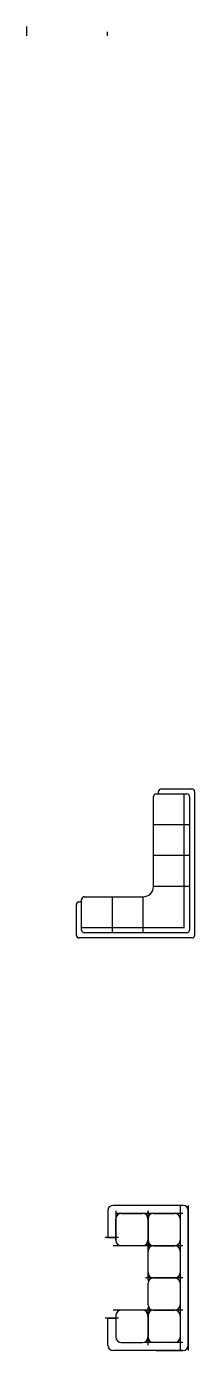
# Model space of a CAD drawing. Header units: millimetres. Extents: x 3220 to 17771, y -3925 to 7376.
# Drawn here: x 12877 to 13225, y -296 to 2440 of the extents above; entities that cross this region are included whole.
import ezdxf

# ---------------------------------------------------------------- set-up
doc = ezdxf.new("R2010")
doc.units = ezdxf.units.MM
doc.header["$LTSCALE"] = 2
doc.layers.add('NETMANH', color=44, linetype='Continuous')

# ---------------------------------------------------------------- blocks, each defined once
blk = doc.blocks.new('bo salon20')
for p, q in [((-3210, 1819), (-3210, 2487)), ((-3154, 2542), (-1096, 2542)), ((-3099, 1708), (-3099, 2376)), ((-3043, 2431), (-1207, 2431)), ((-1541, 2542), (-39, 2542)), ((-1541, 2431), (-151, 2431)), ((-95, 2376), (-95, 151)), ((16, 2487), (16, 39)), ((-3099, 1764), (-3154, 1764)), ((-1096, 1652), (-3043, 1652)), ((-874, 151), (-874, 1430)), ((-151, 95), (-818, 95)), ((-762, 39), (-762, 95)), ((-39, -16), (-707, -16))]:
    blk.add_line(p, q)
for centre, radius, start, end in [((-3154, 2487), 55.6, 90, 180), ((-3043, 2376), 55.6, 90, 180), ((-151, 2376), 55.6, 0, 90), ((-39, 2487), 55.6, 0, 90), ((-3154, 1819), 55.6, 180, 270), ((-3043, 1708), 55.6, 180, 270), ((-1096, 1430), 223, 0, 90), ((-818, 151), 55.6, 180, 270), ((-707, 39), 55.6, 180, 270), ((-151, 151), 55.6, 270, 0), ((-39, 39), 55.6, 270, 0)]:
    blk.add_arc(centre, radius, start, end)
at = {"layer": 'NETMANH'}
for p, q in [((-206, 2320), (-3099, 2320)), ((-2431, 2431), (-2431, 1652)), ((-1764, 2431), (-1764, 1652)), ((-1096, 2431), (-1096, 1652)), ((-206, 95), (-206, 2320)), ((-95, 1430), (-874, 1430)), ((-95, 762), (-874, 762))]:
    blk.add_line(p, q, dxfattribs=at)

msp = doc.modelspace()

# ---------------------------------------------------------------- linework, layer by layer
for p, q in [((12877.4, 2440.1), (12877.4, 2420.8)), ((13044.1, 2429), (13044.1, 2420.8)), ((13150, 3.8), (13056.7, 3.8)), ((13201.2, 3.8), (13145.6, 3.8)), ((13195.6, 3.8), (13195.6, -296.2)), ((13212.3, 3.8), (13212.3, -296.2)), ((13045.6, -7.3), (13045.6, -62.8)), ((13062.3, -7.3), (13062.3, -68.4)), ((13134.5, -12.8), (13062.3, -12.8)), ((13062.3, -68.4), (13062.3, -23.9)), ((13062.3, -68.4), (13062.3, -23.9)), ((13073.4, -12.8), (13117.8, -12.8)), ((13201.2, -12.8), (13123.4, -12.8)), ((13140.1, -12.8), (13184.5, -12.8)), ((13195.6, -23.9), (13195.6, -68.4)), ((13212.3, -285.1), (13212.3, -7.3)), ((13067.8, -62.8), (13040.1, -62.8)), ((13045.6, -62.8), (13062.3, -62.8)), ((13134.5, -79.5), (13056.7, -79.5)), ((13117.8, -79.5), (13073.4, -79.5)), ((13129, -151.7), (13129, -73.9)), ((13129, -135.1), (13129, -90.6)), ((13195.6, -90.6), (13195.6, -135.1)), ((13129, -201.7), (13129, -157.3)), ((13195.6, -157.3), (13195.6, -201.7)), ((13134.5, -212.8), (13056.7, -212.8)), ((13117.8, -212.8), (13073.4, -212.8)), ((13067.8, -229.5), (13040.1, -229.5)), ((13045.6, -229.5), (13062.3, -229.5)), ((13045.6, -285.1), (13045.6, -229.5)), ((13062.3, -223.9), (13062.3, -268.4)), ((13129, -268.4), (13129, -223.9)), ((13195.6, -223.9), (13195.6, -268.4)), ((13201.2, -296.2), (13056.7, -296.2)), ((13073.4, -279.5), (13117.8, -279.5)), ((13201.2, -279.5), (13123.4, -279.5)), ((13201.2, -279.5), (13123.4, -279.5)), ((13184.5, -279.5), (13140.1, -279.5)), ((13145.6, -296.2), (13201.2, -296.2))]:
    msp.add_line(p, q)
for centre, start, end in [((13056.7, -7.3), 90, 180), ((13201.2, -7.3), 0, 90), ((13073.4, -23.9), 90, 180), ((13073.4, -23.9), 90, 180), ((13117.8, -23.9), 0, 90), ((13140.1, -23.9), 90, 180), ((13184.5, -23.9), 0, 90), ((13073.4, -68.4), 180, 270), ((13073.4, -68.4), 180, 270), ((13117.8, -68.4), 270, 0), ((13140.1, -68.4), 180, 270), ((13140.1, -90.6), 90, 180), ((13184.5, -68.4), 270, 0), ((13184.5, -90.6), 0, 90), ((13140.1, -135.1), 180, 270), ((13184.5, -135.1), 270, 0), ((13140.1, -157.3), 90, 180), ((13184.5, -157.3), 0, 90), ((13073.4, -223.9), 90, 180), ((13117.8, -223.9), 0, 90), ((13140.1, -201.7), 180, 270), ((13140.1, -201.7), 180, 270), ((13140.1, -223.9), 90, 180), ((13140.1, -223.9), 90, 180), ((13184.5, -201.7), 270, 0), ((13184.5, -201.7), 270, 0), ((13184.5, -223.9), 0, 90), ((13073.4, -268.4), 180, 270), ((13117.8, -268.4), 270, 0), ((13140.1, -268.4), 180, 270), ((13140.1, -268.4), 180, 270), ((13184.5, -268.4), 270, 0), ((13056.7, -285.1), 180, 270), ((13201.2, -285.1), 270, 0)]:
    msp.add_arc(centre, 11.1, start, end)
at = {"layer": 'NETMANH'}
for p, q in [((13062.3, -23.9), (13062.3, -68.4)), ((13129, -7.3), (13129, -85.1)), ((13129, -85.1), (13129, -7.3)), ((13129, -68.4), (13129, -23.9)), ((13129, -23.9), (13129, -68.4)), ((13201.2, -79.5), (13123.4, -79.5)), ((13201.2, -79.5), (13123.4, -79.5)), ((13184.5, -79.5), (13140.1, -79.5)), ((13140.1, -79.5), (13184.5, -79.5)), ((13201.2, -146.2), (13123.4, -146.2)), ((13201.2, -146.2), (13123.4, -146.2)), ((13140.1, -146.2), (13184.5, -146.2)), ((13184.5, -146.2), (13140.1, -146.2)), ((13201.2, -212.8), (13123.4, -212.8)), ((13201.2, -212.8), (13123.4, -212.8)), ((13201.2, -212.8), (13123.4, -212.8)), ((13201.2, -212.8), (13123.4, -212.8)), ((13129, -285.1), (13129, -207.3)), ((13184.5, -212.8), (13140.1, -212.8)), ((13140.1, -212.8), (13184.5, -212.8)), ((13184.5, -212.8), (13140.1, -212.8)), ((13129, -223.9), (13129, -268.4)), ((13129, -268.4), (13129, -223.9))]:
    msp.add_line(p, q, dxfattribs=at)

# ---------------------------------------------------------------- block references
at = {"color": 92, "xscale": 0.09551170639277433, "yscale": 0.09551170639277433, "zscale": 0.09551170639277433, "rotation": 270}
msp.add_blockref('bo salon20', (12982.4, 558.1), dxfattribs=at)

doc.saveas('drawing.dxf')
